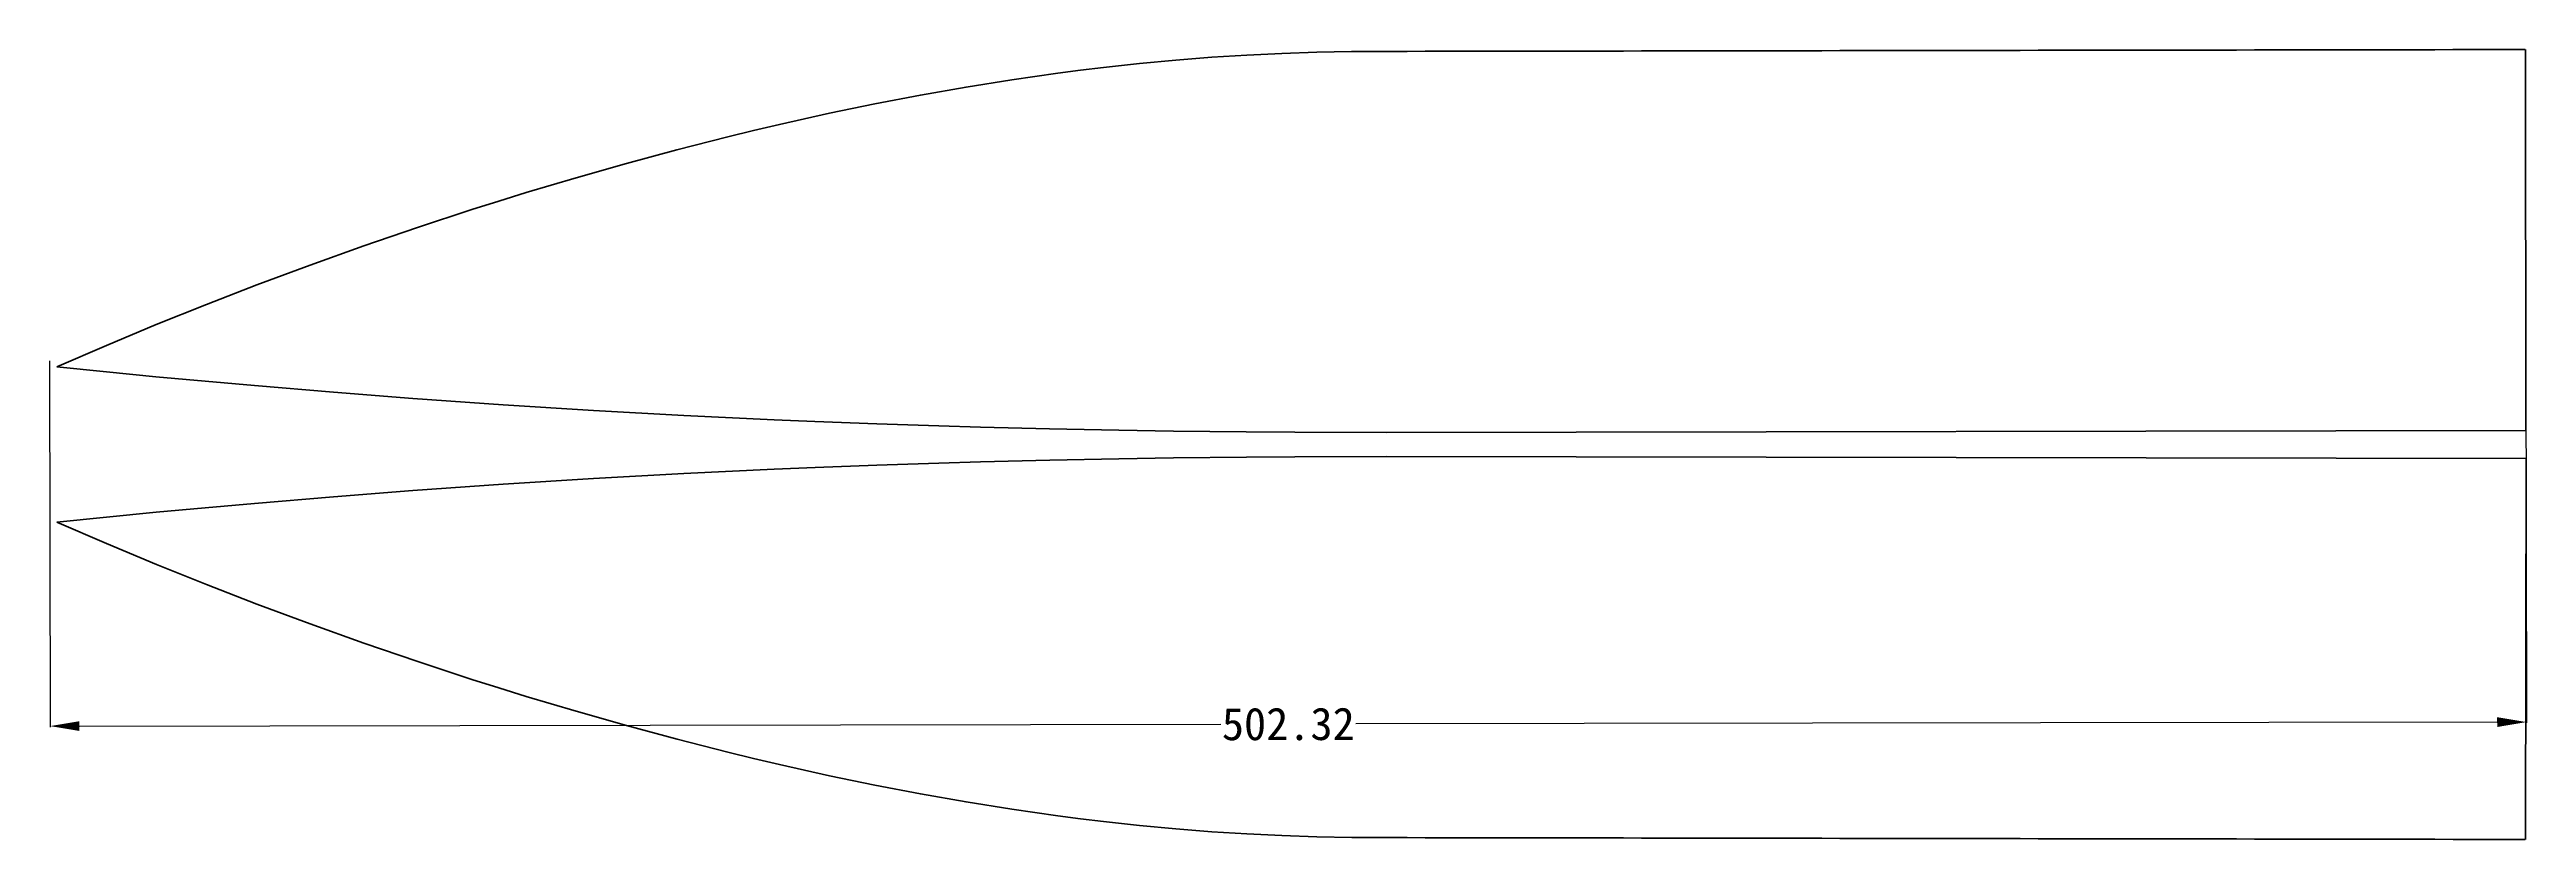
# Model space of a CAD drawing. Header units: metres. Extents: x -5 to 898, y 0 to 594.
# Drawn here: x 388 to 890, y 434 to 594 of the extents above; entities that cross this region are included whole.
import ezdxf

# ---------------------------------------------------------------- set-up
doc = ezdxf.new("R2010")
doc.units = ezdxf.units.M
doc.layers.add('MiniCADViewLayer', color=1, linetype='Continuous')
doc.styles.add('txtstyle_7', font='simsun.ttc', dxfattribs={"height": 6.603762})
doc.dimstyles.get("Standard").update_dxf_attribs({"dimtxt": 0.18, "dimasz": 0.18, "dimexe": 0.18, "dimexo": 0.0625, "dimgap": 0.09, "dimtad": 0, "dimtih": 1, "dimtoh": 1, "dimdec": 4, "dimzin": 0, "dimdsep": 46, "dimtxsty": 'Standard', "dimcen": 0.09, "dimadec": 0, "dimazin": 0, "dimtfac": 1, "dimtdec": 4, "dimtofl": 0, "dimtmove": 0, "dimatfit": 3, "dimfxl": 1, "dimtolj": 1, "dimtzin": 0, "dimarcsym": 0})

# ---------------------------------------------------------------- blocks, each defined once
blk = doc.blocks.new('*D17')
at = {"layer": 'Defpoints', "color": 0}
for p in [(387.54, 530.91), (889.86, 531.73), (889.98, 457.59)]:
    blk.add_point(p, dxfattribs=at)
at = {"layer": 'MiniCADViewLayer', "color": 0, "linetype": 'Continuous', "lineweight": -2}
for p, q in [((387.54, 530.85), (387.66, 456.59)), ((889.86, 531.67), (889.98, 457.41)), ((884.03, 457.58), (652.5, 457.21)), ((393.6, 456.78), (625.14, 457.16))]:
    blk.add_line(p, q, dxfattribs=at)
at = {"layer": 'MiniCADViewLayer', "color": 0}
for points in [[(393.6, 457.77), (393.61, 455.79), (387.66, 456.77)], [(884.04, 456.59), (884.03, 458.58), (889.98, 457.59)]]:
    blk.add_solid(points, dxfattribs=at)
at = {"layer": 'MiniCADViewLayer', "color": 30, "insert": (638.82, 457.18), "char_height": 6.604, "attachment_point": 5, "rotation": 0.0935, "style": 'txtstyle_7'}
blk.add_mtext('\\A1;502.32', dxfattribs=at)

msp = doc.modelspace()

# ---------------------------------------------------------------- linework, layer by layer
at = {"color": 61, "lineweight": 35}
for p, q in [((889.755, 594.015), (889.882, 516.729)), ((889.879, 516.729), (658.683, 516.351)), ((889.887, 511.073), (658.691, 511.452)), ((889.763, 433.787), (889.889, 511.073))]:
    msp.add_line(p, q, dxfattribs=at)
at = {"color": 61, "lineweight": 35, "ltscale": 5.34058e-05}
for p, q in [((889.882, 516.729), (889.879, 516.729)), ((889.889, 511.073), (889.887, 511.073))]:
    msp.add_line(p, q, dxfattribs=at)
at = {"color": 61, "lineweight": 35}
for points in [[(388.992, 529.658), (399.076, 534.001), (409.203, 538.217), (419.375, 542.305), (429.592, 546.266), (440.416, 550.304), (451.288, 554.197), (462.209, 557.945), (473.176, 561.545), (478.677, 563.288), (484.19, 564.993), (494.361, 568.029), (504.57, 570.93), (514.818, 573.694), (525.103, 576.313), (530.361, 577.592), (535.628, 578.83), (540.698, 579.982), (545.776, 581.096), (554.974, 583.007), (564.198, 584.782), (573.445, 586.416), (582.714, 587.9), (587.394, 588.59), (592.079, 589.238), (596.693, 589.836), (601.312, 590.393), (608.639, 591.19), (615.975, 591.879), (623.318, 592.458), (630.399, 592.908), (637.485, 593.252), (644.576, 593.487), (651.67, 593.613), (655.558, 593.636)], [(658.683, 516.351), (640.17, 516.38), (630.305, 516.446), (615.525, 516.609), (604.428, 516.783), (590.412, 517.067), (576.397, 517.423), (567.925, 517.675), (555.364, 518.097), (542.806, 518.581), (534.553, 518.933), (516.224, 519.81), (497.895, 520.822), (479.564, 521.971), (461.226, 523.257), (445.166, 524.497), (429.096, 525.842), (419.115, 526.731), (409.13, 527.661), (399.063, 528.639), (388.992, 529.658)], [(658.691, 511.452), (640.178, 511.422), (630.313, 511.357), (615.532, 511.194), (604.436, 511.019), (590.42, 510.735), (576.404, 510.379), (567.933, 510.128), (555.371, 509.705), (542.814, 509.221), (534.56, 508.87), (516.231, 507.992), (497.903, 506.98), (479.571, 505.832), (461.233, 504.545), (445.173, 503.306), (429.104, 501.96), (419.123, 501.071), (409.137, 500.141), (399.07, 499.163), (388.999, 498.144)], [(388.999, 498.144), (399.083, 493.801), (409.211, 489.585), (419.383, 485.497), (429.6, 481.536), (440.423, 477.499), (451.295, 473.605), (462.216, 469.857), (473.184, 466.258), (478.685, 464.514), (484.197, 462.809), (494.368, 459.774), (504.578, 456.872), (514.825, 454.109), (525.11, 451.489), (530.368, 450.211), (535.635, 448.972), (540.705, 447.82), (545.784, 446.707), (554.982, 444.795), (564.205, 443.02), (573.452, 441.386), (582.721, 439.902), (587.401, 439.213), (592.086, 438.564), (596.701, 437.966), (601.32, 437.409), (608.646, 436.612), (615.982, 435.923), (623.326, 435.345), (630.406, 434.894), (637.492, 434.551), (644.583, 434.315), (651.677, 434.189), (655.566, 434.167)]]:
    msp.add_lwpolyline(points, dxfattribs=at)
for centre, start, end in [((-5453.57, 3836382.646), 270.091253321, 270.094750377), ((-5453.563, -3835354.844), 89.905249623, 89.908746679)]:
    msp.add_arc(centre, 3835793.863, start, end, dxfattribs=at)

# ---------------------------------------------------------------- dimensions: what is measured, and where the dimension line sits
at = {"layer": 'MiniCADViewLayer', "color": 1}
dim = msp.add_aligned_dim(p1=(387.54, 530.912), p2=(889.857, 531.732), distance=-74.138, dimstyle='Standard', override={"dimasz": 5.943386, "dimdec": 2, "dimtxsty": 'txtstyle_7', "dimsah": 1, "dimclrt": 30}, dxfattribs=at)
dim.commit()
dim.dimension.update_dxf_attribs({"geometry": '*D17', "text_midpoint": (638.82, 457.184), "text_rotation": 0.09351})

doc.saveas('drawing.dxf')
